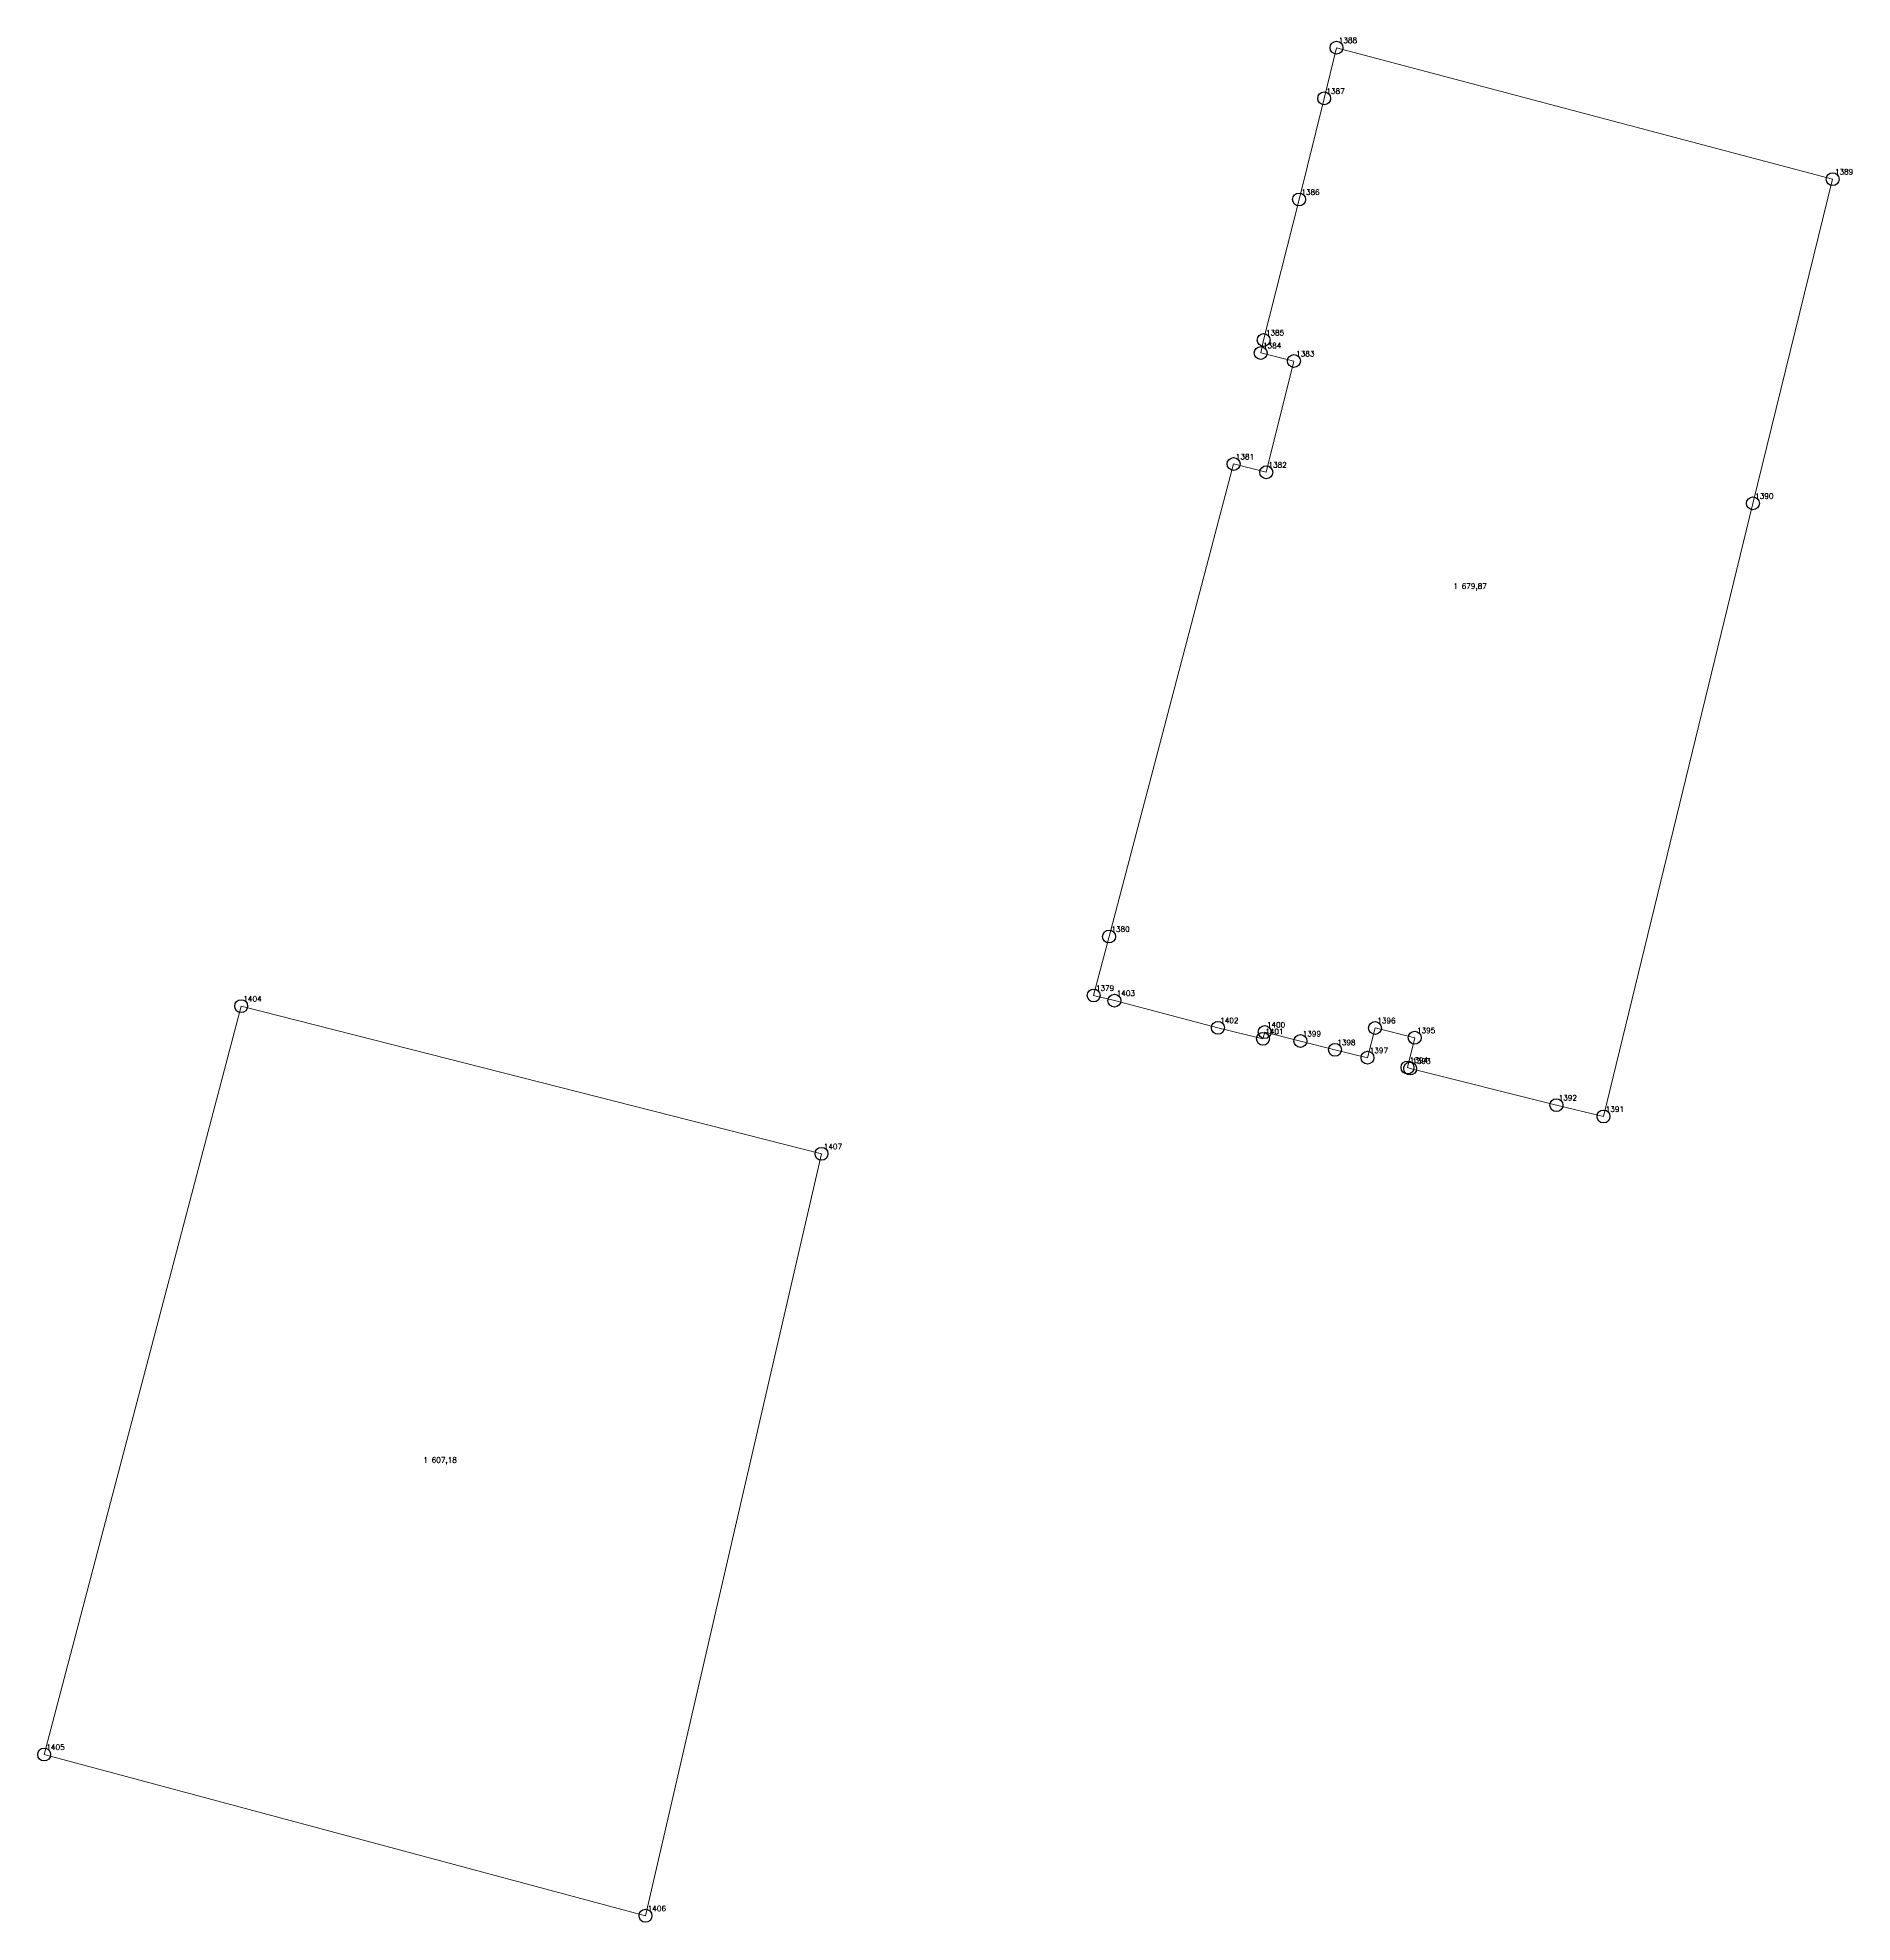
# Model space of a CAD drawing. Extents: x 1391578 to 1399811, y 355675 to 360827.
# Drawn here: x 1394758.1 to 1394863.7, y 360258.1 to 360367.7 of the extents above; entities that cross this region are included whole.
import ezdxf

# ---------------------------------------------------------------- set-up
doc = ezdxf.new("R2010")
doc.units = 0
doc.header["$PDMODE"] = 33
doc.header["$PDSIZE"] = 0.75
doc.layers.add('6 - утвержденные границы территорий окн', color=7, linetype='Continuous')
doc.styles.get("Standard").update_dxf_attribs({"font": 'simplex.shx'})

msp = doc.modelspace()

# ---------------------------------------------------------------- linework, layer by layer
at = {"layer": '6 - утвержденные границы территорий окн', "color": 7, "lineweight": 20}
for points in [[(1394819.55, 360311.98), (1394820.45, 360315.41), (1394827.69, 360342.9), (1394829.59, 360342.42), (1394831.2, 360348.89), (1394829.27, 360349.36), (1394829.44, 360350.11), (1394831.5, 360358.29), (1394832.96, 360364.17), (1394833.68, 360367.12), (1394862.54, 360359.47), (1394857.9, 360340.61), (1394849.21, 360304.94), (1394846.47, 360305.6), (1394837.96, 360307.73), (1394837.81, 360307.79), (1394838.23, 360309.52), (1394835.92, 360310.09), (1394835.48, 360308.36), (1394833.59, 360308.82), (1394831.58, 360309.33), (1394829.5, 360309.85), (1394829.4, 360309.46), (1394826.78, 360310.1), (1394820.76, 360311.68), (1394819.55, 360311.98)], [(1394819.55, 360311.98), (1394820.45, 360315.41), (1394827.69, 360342.9), (1394829.59, 360342.42), (1394831.2, 360348.89), (1394829.27, 360349.36), (1394829.44, 360350.11), (1394831.5, 360358.29), (1394832.96, 360364.17), (1394833.68, 360367.12), (1394862.54, 360359.47), (1394857.9, 360340.61), (1394849.21, 360304.94), (1394846.47, 360305.6), (1394837.96, 360307.73), (1394837.81, 360307.79), (1394838.23, 360309.52), (1394835.92, 360310.09), (1394835.48, 360308.36), (1394833.59, 360308.82), (1394831.58, 360309.33), (1394829.5, 360309.85), (1394829.4, 360309.46), (1394826.78, 360310.1), (1394820.76, 360311.68), (1394819.55, 360311.98)], [(1394769.96, 360311.36), (1394803.72, 360302.77), (1394793.48, 360258.44), (1394758.5, 360267.82), (1394769.96, 360311.36)]]:
    msp.add_lwpolyline(points, close=True, dxfattribs=at)
at = {"layer": '6 - утвержденные границы территорий окн'}
for p in [(1394833.68, 360367.12), (1394832.96, 360364.17), (1394862.54, 360359.47), (1394831.5, 360358.29), (1394829.44, 360350.11), (1394829.27, 360349.36), (1394831.2, 360348.89), (1394827.69, 360342.9), (1394829.59, 360342.42), (1394857.9, 360340.61), (1394820.45, 360315.41), (1394769.96, 360311.36), (1394819.55, 360311.98), (1394820.76, 360311.68), (1394826.78, 360310.1), (1394829.4, 360309.46), (1394829.5, 360309.85), (1394831.58, 360309.33), (1394835.92, 360310.09), (1394838.23, 360309.52), (1394833.59, 360308.82), (1394835.48, 360308.36), (1394837.81, 360307.79), (1394837.96, 360307.73), (1394846.47, 360305.6), (1394849.21, 360304.94), (1394803.72, 360302.77), (1394758.5, 360267.82), (1394793.48, 360258.44)]:
    msp.add_point(p, dxfattribs=at)

# ---------------------------------------------------------------- texts
at = {"layer": '6 - утвержденные границы территорий окн', "color": 7}
for s, p in [('1388', (1394833.81, 360367.39)), ('1387', (1394833.09, 360364.44)), ('1389', (1394862.67, 360359.74)), ('1386', (1394831.63, 360358.56)), ('1385', (1394829.57, 360350.38)), ('1384', (1394829.4, 360349.63)), ('1383', (1394831.33, 360349.16)), ('1381', (1394827.82, 360343.17)), ('1382', (1394829.72, 360342.69)), ('1390', (1394858.03, 360340.88)), ('1 679,87', (1394840.48, 360335.64)), ('1 679,87', (1394840.48, 360335.64)), ('1380', (1394820.58, 360315.68)), ('1404', (1394770.09, 360311.63)), ('1379', (1394819.68, 360312.25)), ('1403', (1394820.89, 360311.95)), ('1402', (1394826.91, 360310.37)), ('1396', (1394836.05, 360310.36)), ('1401', (1394829.53, 360309.73)), ('1400', (1394829.63, 360310.12)), ('1399', (1394831.71, 360309.6)), ('1395', (1394838.36, 360309.79)), ('1398', (1394833.72, 360309.09)), ('1397', (1394835.61, 360308.63)), ('1394', (1394837.94, 360308.06)), ('1393', (1394838.09, 360308)), ('1392', (1394846.6, 360305.87)), ('1391', (1394849.34, 360305.21)), ('1407', (1394803.85, 360303.04)), ('1 607,18', (1394780.56, 360284.8)), ('1405', (1394758.63, 360268.09)), ('1406', (1394793.61, 360258.71))]:
    msp.add_text(s, height=0.311, dxfattribs=at).set_placement(p)

doc.saveas('drawing.dxf')
